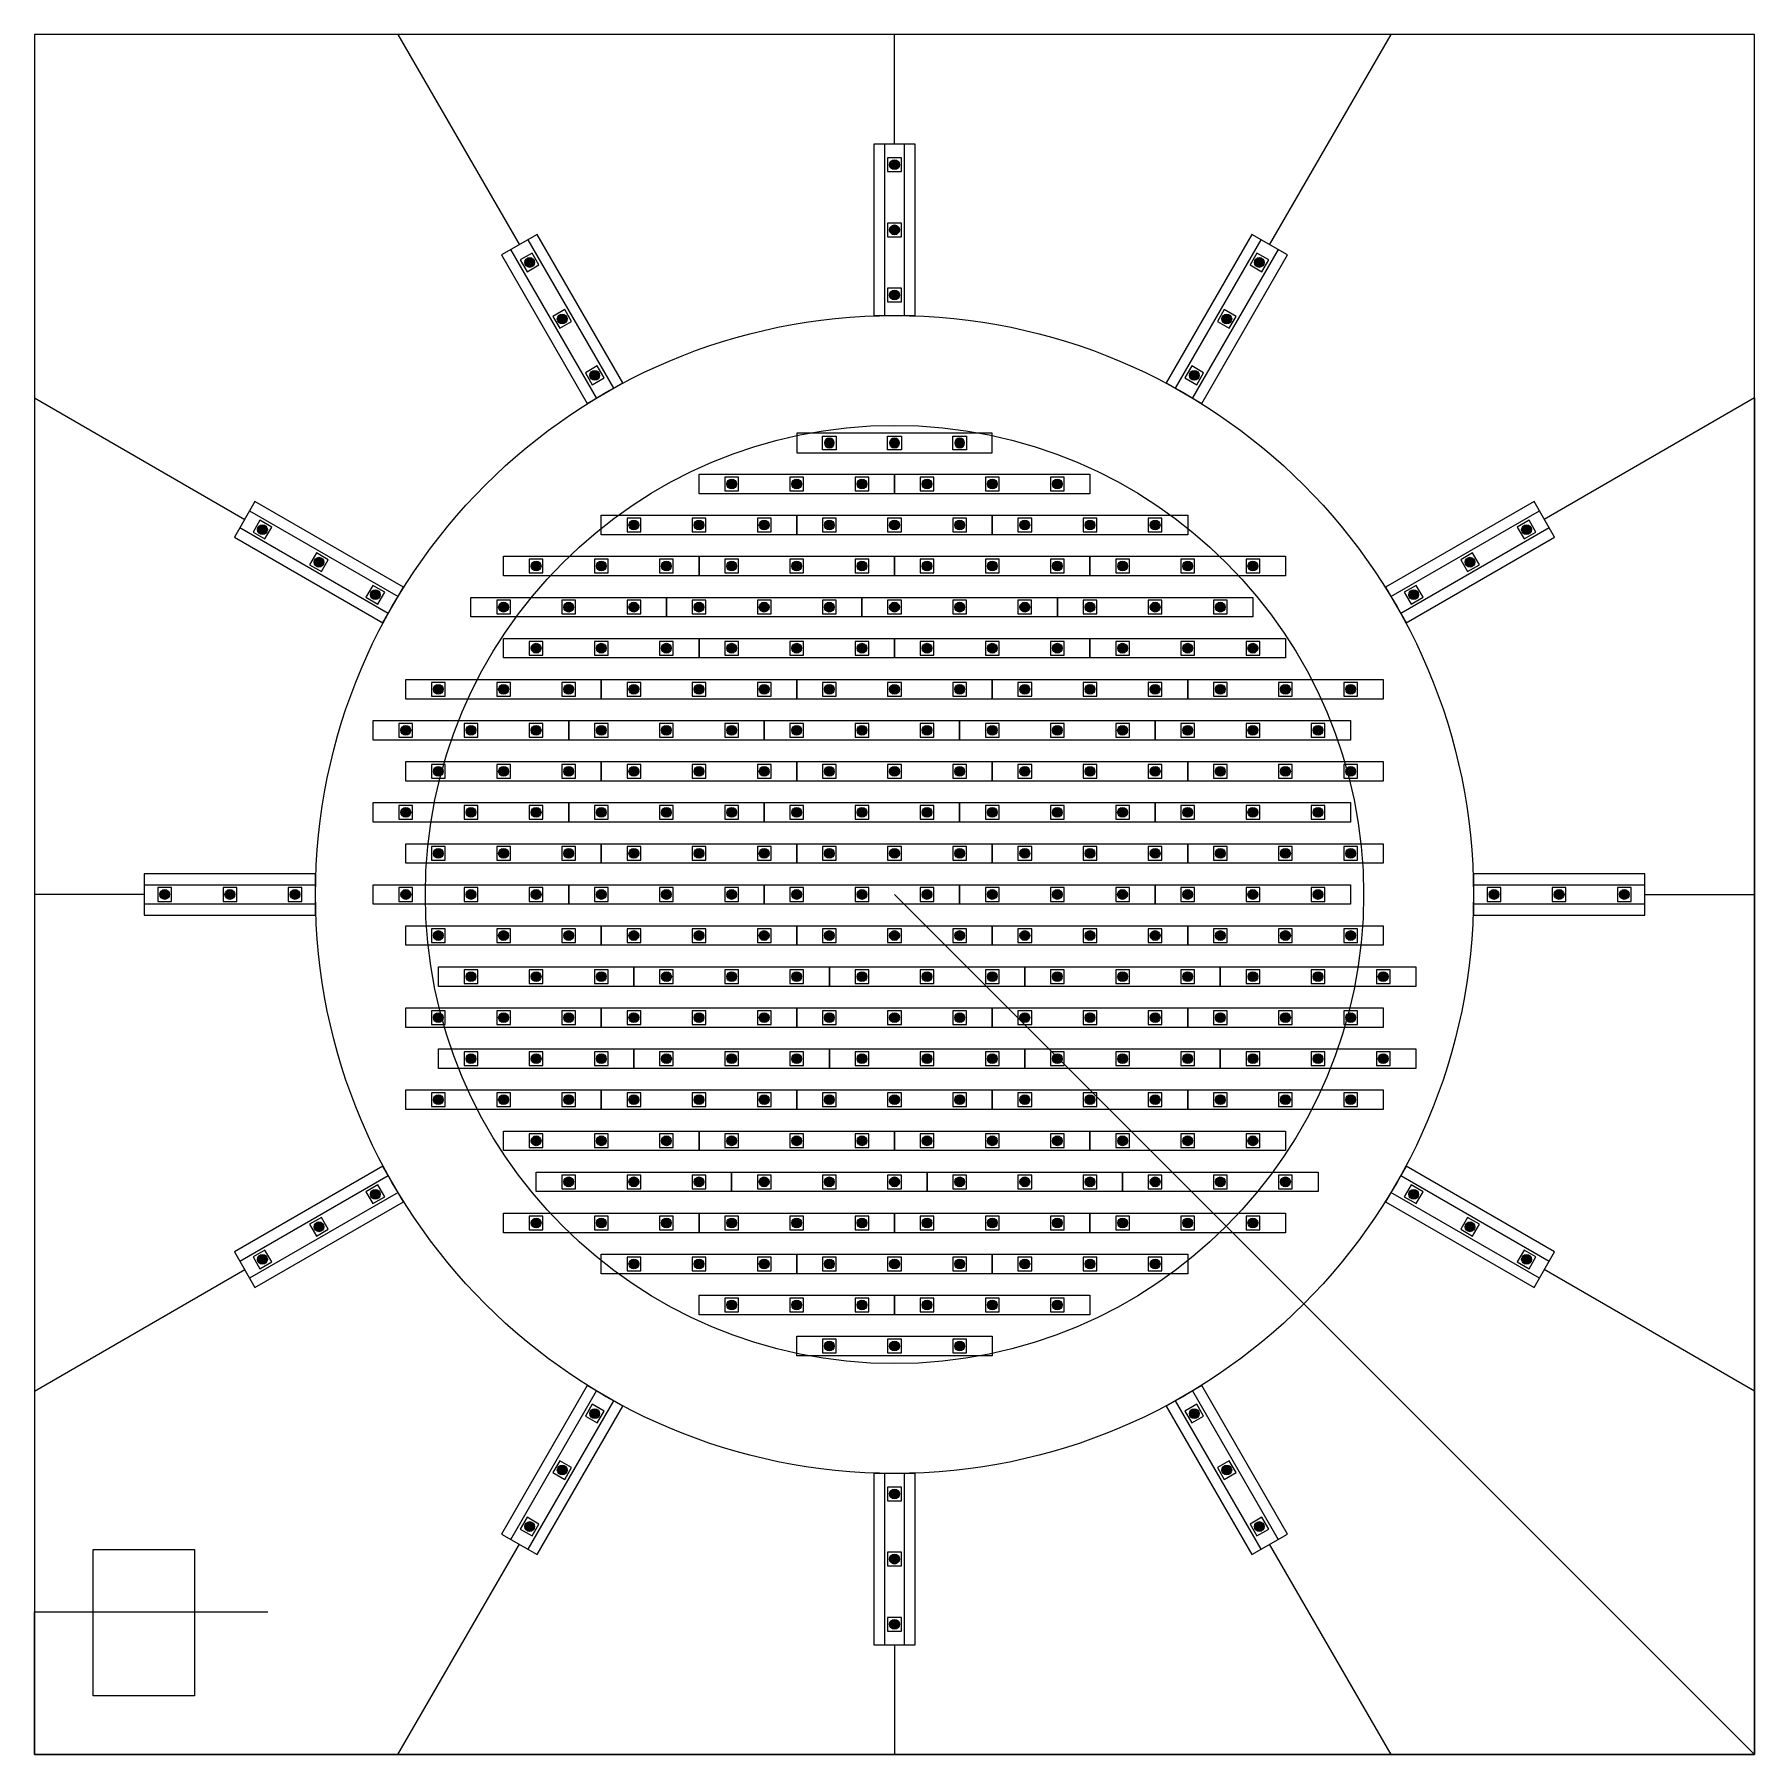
# Model space of a CAD drawing. Header units: millimetres. Extents: x 1386 to 8252, y -7259 to -4289.
# Drawn here: x 5717 to 6597, y -6176 to -5296 of the extents above; entities that cross this region are included whole.
import ezdxf

# ---------------------------------------------------------------- set-up
doc = ezdxf.new("R2010")
doc.units = ezdxf.units.MM
for name, color, linetype in [('Cables', 80, 'Continuous'), ('Construction', 252, 'Continuous'), ('dims', 7, 'Continuous'), ('Electronics', 210, 'Continuous'), ('Foamex Panel', 200, 'Continuous'), ('LED SMD 5050', 40, 'Continuous'), ('LED Strip', 30, 'Continuous'), ('Outer Face', 253, 'Continuous')]:
    doc.layers.add(name, color=color, linetype=linetype)
picture_1 = doc.add_image_def('image1.jpg', size_in_pixel=(1600, 1106))

# ---------------------------------------------------------------- blocks, each defined once
blk = doc.blocks.new('LED strip 10cm 3 x 5050 SMD')
at = {"layer": 'LED SMD 5050'}
for points in [[(1830.52, -1483.1, 1), (1825.52, -1483.1, 1)], [(1830.52, -1516.43, 1), (1825.52, -1516.43, 1)], [(1830.52, -1549.76, 1), (1825.52, -1549.76, 1)]]:
    blk.add_hatch(color=256, dxfattribs=at).paths.add_polyline_path(points)
for points in [[(1824.52, -1479.6), (1824.52, -1486.6), (1831.52, -1486.6), (1831.52, -1479.6)], [(1824.52, -1512.93), (1824.52, -1519.93), (1831.52, -1519.93), (1831.52, -1512.93)], [(1824.52, -1546.26), (1824.52, -1553.26), (1831.52, -1553.26), (1831.52, -1546.26)]]:
    blk.add_lwpolyline(points, close=True, dxfattribs=at)
for centre in [(1828.02, -1483.1), (1828.02, -1516.43), (1828.02, -1549.76)]:
    blk.add_circle(centre, 2.5, dxfattribs=at)
at = {"layer": 'LED Strip'}
blk.add_lwpolyline([(1833.02, -1466.43), (1833.02, -1566.43), (1823.02, -1566.43), (1823.02, -1466.43)], close=True, dxfattribs=at)
blk = doc.blocks.new('gfhhv')
at = {"layer": 'LED SMD 5050'}
for points in [[(2.5, 77.17, 1), (-2.5, 77.17, 1)], [(2.5, 43.83, 1), (-2.5, 43.83, 1)], [(2.5, 10.5, 1), (-2.5, 10.5, 1)]]:
    blk.add_hatch(color=256, dxfattribs=at).paths.add_polyline_path(points)
for points in [[(-3.5, 80.67), (-3.5, 73.67), (3.5, 73.67), (3.5, 80.67)], [(-3.5, 47.33), (-3.5, 40.33), (3.5, 40.33), (3.5, 47.33)], [(-3.5, 14), (-3.5, 7), (3.5, 7), (3.5, 14)]]:
    blk.add_lwpolyline(points, close=True, dxfattribs=at)
for centre in [(0, 77.17), (0, 43.83), (0, 10.5)]:
    blk.add_circle(centre, 2.5, dxfattribs=at)
at = {"layer": 'LED Strip'}
for points in [[(-5, 0), (-5, 87.67)], [(5, 87.67), (5, 0)]]:
    blk.add_lwpolyline(points, dxfattribs=at)
at = {"layer": 'Outer Face'}
blk.add_lwpolyline([(10.5, 0), (10.5, 87.67), (-10.5, 87.67), (-10.5, 0)], close=True, dxfattribs=at)
blk = doc.blocks.new('*U28')
at = {"layer": 'Outer Face', "color": 3}
blk.add_blockref('gfhhv', (0, -43.83), dxfattribs=at)
blk = doc.blocks.new('*U29')
at = {"layer": 'Outer Face', "color": 0, "linetype": 'ByBlock', "lineweight": -2, "transparency": 16777216}
blk.add_blockref('*U28', (4777.02, -1326.43), dxfattribs=at)
for p, rotation in [((4607.02, -1371.98), 29.99999999999998), ((4947.02, -1371.98), 330.0000000000001), ((4482.57, -1496.43), 59.99999999999999), ((5071.47, -1496.43), 300.0000000000001), ((4437.02, -1666.43), 90), ((5117.02, -1666.43), 270), ((4482.57, -1836.43), 120), ((5071.47, -1836.43), 240), ((4607.02, -1960.88), 150.0000000000001), ((4947.02, -1960.88), 209.9999999999999), ((4777.02, -2006.43), 180)]:
    blk.add_blockref('*U28', p, dxfattribs=dict(at, rotation=rotation))

msp = doc.modelspace()

# ---------------------------------------------------------------- linework, layer by layer
at = {"layer": 'Cables'}
for points in [[(6348.94, -5403.3), (6411.05, -5295.71), (5717.02, -5295.71), (5717.02, -6102.71), (5836.36, -6102.71)], [(5902.99, -5295.71), (5965.1, -5403.3)], [(6157.02, -5351.88), (6157.02, -5295.71)], [(5717.02, -5481.68), (5824.61, -5543.8)], [(6597.02, -5481.68), (6489.43, -5543.8)], [(5773.19, -5735.71), (5717.02, -5735.71)], [(6540.85, -5735.71), (6597.02, -5735.71)], [(5717.02, -5989.75), (5824.61, -5927.63)], [(6597.02, -5989.75), (6489.43, -5927.63)], [(5902.99, -6175.71), (5965.1, -6068.12)], [(6411.05, -6175.71), (6348.94, -6068.12)], [(6157.02, -6119.55), (6157.02, -6175.71)]]:
    msp.add_lwpolyline(points, dxfattribs=at)
at = {"layer": 'Construction'}
msp.add_lwpolyline([(6597.02, -6175.71), (6157.02, -5735.71)], dxfattribs=at)
at = {"layer": 'dims', "color": 3}
msp.add_lwpolyline([(6597.02, -5481.68), (6597.02, -6175.71), (5717.02, -6175.71), (5717.02, -6102.71)], dxfattribs=at)
at = {"layer": 'Foamex Panel'}
msp.add_lwpolyline([(5717.02, -6175.71), (6597.02, -6175.71), (6597.02, -5295.71), (5717.02, -5295.71)], close=True, dxfattribs=at)
at = {"layer": 'Outer Face'}
msp.add_lwpolyline([(5717.02, -6175.71), (6597.02, -6175.71), (6597.02, -5295.71), (5717.02, -5295.71)], close=True, dxfattribs=at)
for radius in [296.18, 240]:
    msp.add_circle((6157.02, -5735.71), radius, dxfattribs=at)

# ---------------------------------------------------------------- block references
at = {"layer": 'LED Strip', "color": 3, "xscale": -1, "rotation": 90}
msp.add_blockref('LED strip 10cm 3 x 5050 SMD', (4640.59, -3676.69), dxfattribs=at)
at = {"layer": 'LED Strip', "color": 3}
for p, rotation in [((7623.45, -3697.69), 270), ((7723.45, -3697.69), 270), ((7573.45, -3718.69), 270), ((7673.45, -3718.69), 270), ((7773.45, -3718.69), 270), ((7523.45, -3739.69), 270), ((7623.45, -3739.69), 270), ((7723.45, -3739.69), 270), ((7823.45, -3739.69), 270), ((7506.78, -3760.69), 270), ((7606.78, -3760.69), 270), ((7706.78, -3760.69), 270), ((7806.78, -3760.69), 270), ((7523.45, -3781.69), 270), ((7623.45, -3781.69), 270), ((7723.45, -3781.69), 270), ((7823.45, -3781.69), 270), ((7473.45, -3802.69), 270), ((7573.45, -3802.69), 270), ((7673.45, -3802.69), 270), ((7773.45, -3802.69), 270), ((7873.45, -3802.69), 270), ((7456.78, -3823.69), 270), ((7556.78, -3823.69), 270), ((7656.78, -3823.69), 270), ((7756.78, -3823.69), 270), ((7856.78, -3823.69), 270), ((7473.45, -3844.69), 270), ((7573.45, -3844.69), 270), ((7673.45, -3844.69), 270), ((7773.45, -3844.69), 270), ((7873.45, -3844.69), 270), ((7456.78, -3865.69), 270), ((7556.78, -3865.69), 270), ((7656.78, -3865.69), 270), ((7756.78, -3865.69), 270), ((7856.78, -3865.69), 270), ((7473.45, -3886.69), 270), ((7573.45, -3886.69), 270), ((7673.45, -3886.69), 270), ((7773.45, -3886.69), 270), ((7873.45, -3886.69), 270), ((7456.78, -3907.69), 270), ((7556.78, -3907.69), 270), ((7656.78, -3907.69), 270), ((7756.78, -3907.69), 270), ((7856.78, -3907.69), 270), ((4440.59, -7584.73), 90), ((4540.59, -7584.73), 90), ((4640.59, -7584.73), 90), ((4740.59, -7584.73), 90), ((4840.59, -7584.73), 90), ((4457.26, -7605.73), 90), ((4557.26, -7605.73), 90), ((4657.26, -7605.73), 90), ((4757.26, -7605.73), 90), ((4857.26, -7605.73), 90), ((4440.59, -7626.73), 90), ((4540.59, -7626.73), 90), ((4640.59, -7626.73), 90), ((4740.59, -7626.73), 90), ((4840.59, -7626.73), 90), ((4457.26, -7647.73), 90), ((4557.26, -7647.73), 90), ((4657.26, -7647.73), 90), ((4757.26, -7647.73), 90), ((4857.26, -7647.73), 90), ((4440.59, -7668.73), 90), ((4540.59, -7668.73), 90), ((4640.59, -7668.73), 90), ((4740.59, -7668.73), 90), ((4840.59, -7668.73), 90), ((4490.59, -7689.73), 90), ((4590.59, -7689.73), 90), ((4690.59, -7689.73), 90), ((4790.59, -7689.73), 90), ((4507.26, -7710.73), 90), ((4607.26, -7710.73), 90), ((4707.26, -7710.73), 90), ((4807.26, -7710.73), 90), ((4490.59, -7731.73), 90), ((4590.59, -7731.73), 90), ((4690.59, -7731.73), 90), ((4790.59, -7731.73), 90), ((4540.59, -7752.73), 90), ((4640.59, -7752.73), 90), ((4740.59, -7752.73), 90), ((4590.59, -7773.73), 90), ((4690.59, -7773.73), 90), ((4640.59, -7794.73), 90)]:
    msp.add_blockref('LED strip 10cm 3 x 5050 SMD', p, dxfattribs=dict(at, rotation=rotation))
at = {"layer": 'Outer Face', "color": 3, "rotation": 90}
msp.add_blockref('*U29', (4490.59, -10512.73), dxfattribs=at)

# ---------------------------------------------------------------- pictures from other files: only their frames are drawn
at = {"layer": 'Electronics'}
image = msp.add_image(picture_1, insert=(5798.85, -6145.71), size_in_units=(74.98, 51.83), rotation=90, dxfattribs=at)
image.dxf.flags = 7

doc.saveas('drawing.dxf')
